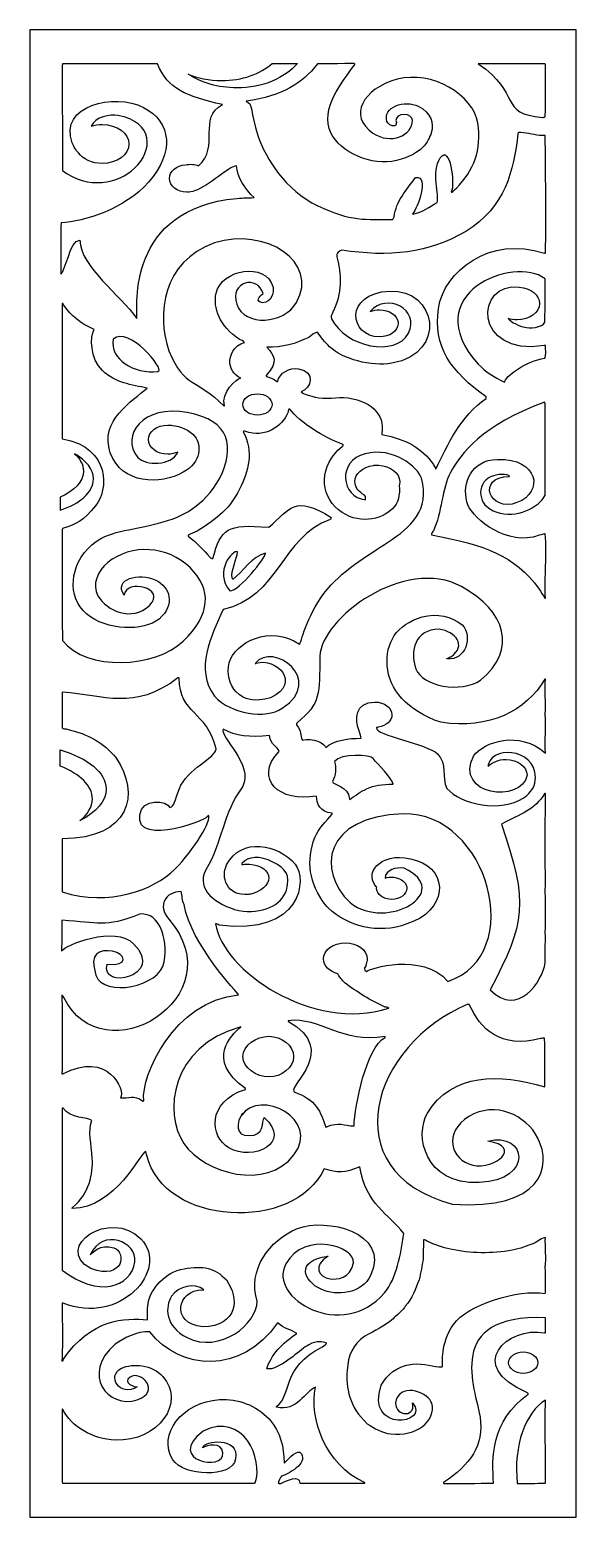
# Model space of a CAD drawing. Header units: centimetres. Extents: x -1.56 to 1.56, y -4.26 to 4.26.
import ezdxf

# ---------------------------------------------------------------- set-up
doc = ezdxf.new("R2010")
doc.units = ezdxf.units.CM
doc.header["$MEASUREMENT"] = 0
doc.layers.add('Layer 1', color=7, linetype='Continuous')

msp = doc.modelspace()

# ---------------------------------------------------------------- linework, layer by layer
at = {"layer": 'Layer 1', "color": 177}
for points, knots in [([(-1.56336, 4.26053), (-1.56336, 4.26053), (1.56336, 4.26053), (1.56336, 4.26053), (1.56336, 4.26053), (1.56336, 4.26053), (1.56336, -4.26054), (1.56336, -4.26054), (1.56336, -4.26054), (1.56336, -4.26054), (-1.56336, -4.26054), (-1.56336, -4.26054), (-1.56336, -4.26054), (-1.56336, -4.26054), (-1.56336, 4.26053), (-1.56336, 4.26053)], [0, 0, 0, 0, 0.2, 0.2, 0.2, 0.2, 0.4, 0.4, 0.4, 0.4, 0.6, 0.6, 0.6, 0.6, 1, 1, 1, 1]), ([(-0.66474, 3.32949), (-0.64911, 3.32949), (-0.63429, 3.33236), (-0.62109, 3.33747), (-0.62109, 3.33747), (-0.5299, 3.36765), (-0.42698, 3.4801), (-0.38033, 3.4801), (-0.38033, 3.4801), (-0.3771, 3.42215), (-0.33075, 3.34259), (-0.27919, 3.29885), (-0.27919, 3.29885), (-0.3219, 3.29766), (-0.33384, 3.29766), (-0.37862, 3.2947), (-0.37862, 3.2947), (-1.0123, 3.23489), (-0.94899, 2.66851), (-0.95029, 2.60589), (-0.95029, 2.60589), (-1.04494, 2.74059), (-1.27244, 2.90064), (-1.27745, 3.0556), (-1.27745, 3.0556), (-1.33394, 3.0556), (-1.35862, 2.87224), (-1.38664, 2.86037), (-1.38664, 2.86037), (-1.38625, 2.94336), (-1.38583, 3.11669), (-1.38431, 3.15386), (-1.38431, 3.15386), (-1.25227, 3.16293), (-1.01815, 3.23375), (-0.88323, 3.38765), (-0.88323, 3.38765), (-0.73661, 3.5549), (-0.74984, 3.73106), (-0.91331, 3.81563), (-0.91331, 3.81563), (-1.07678, 3.90019), (-1.40101, 3.82782), (-1.32053, 3.61332), (-1.32053, 3.61332), (-1.31173, 3.58989), (-1.29938, 3.57082), (-1.28466, 3.55569), (-1.28466, 3.55569), (-1.25944, 3.51937), (-1.20786, 3.49439), (-1.14855, 3.49439), (-1.14855, 3.49439), (-1.06452, 3.49439), (-0.99599, 3.54453), (-0.99599, 3.60601), (-0.99599, 3.60601), (-0.99599, 3.66749), (-1.06452, 3.71763), (-1.14855, 3.71763), (-1.14855, 3.71763), (-1.17092, 3.71763), (-1.19218, 3.71407), (-1.21136, 3.7077), (-1.21136, 3.7077), (-1.19281, 3.76216), (-1.10092, 3.7779), (-1.06017, 3.77003), (-1.06017, 3.77003), (-0.84994, 3.72944), (-0.85725, 3.56738), (-0.96354, 3.46756), (-0.96354, 3.46756), (-1.05733, 3.37949), (-1.22964, 3.34149), (-1.37664, 3.45519), (-1.37664, 3.45519), (-1.37766, 4.06479), (-1.37766, 4.06479), (-1.37664, 4.06568), (-1.37664, 4.06568), (-1.19549, 4.06568), (-1.01434, 4.06568), (-0.83285, 4.06539), (-0.83285, 4.06539), (-0.77208, 3.92056), (-0.67131, 3.8801), (-0.45972, 3.8315), (-0.45972, 3.8315), (-0.6038, 3.75789), (-0.47302, 3.58896), (-0.59781, 3.48095), (-0.59781, 3.48095), (-0.61689, 3.48975), (-0.64521, 3.49178), (-0.67267, 3.48737), (-0.67267, 3.48737), (-0.72402, 3.48416), (-0.76465, 3.44999), (-0.76465, 3.40856), (-0.76465, 3.40856), (-0.76465, 3.36501), (-0.71977, 3.32949), (-0.66474, 3.32949)], [0, 0, 0, 0, 0.037037, 0.037037, 0.037037, 0.037037, 0.0740741, 0.0740741, 0.0740741, 0.0740741, 0.1111111, 0.1111111, 0.1111111, 0.1111111, 0.1481481, 0.1481481, 0.1481481, 0.1481481, 0.1851852, 0.1851852, 0.1851852, 0.1851852, 0.2222222, 0.2222222, 0.2222222, 0.2222222, 0.2592593, 0.2592593, 0.2592593, 0.2592593, 0.2962963, 0.2962963, 0.2962963, 0.2962963, 0.3333333, 0.3333333, 0.3333333, 0.3333333, 0.3703704, 0.3703704, 0.3703704, 0.3703704, 0.4074074, 0.4074074, 0.4074074, 0.4074074, 0.4444444, 0.4444444, 0.4444444, 0.4444444, 0.4814815, 0.4814815, 0.4814815, 0.4814815, 0.5185185, 0.5185185, 0.5185185, 0.5185185, 0.5555556, 0.5555556, 0.5555556, 0.5555556, 0.5925926, 0.5925926, 0.5925926, 0.5925926, 0.6296296, 0.6296296, 0.6296296, 0.6296296, 0.6666667, 0.6666667, 0.6666667, 0.6666667, 0.7037037, 0.7037037, 0.7037037, 0.7037037, 0.7407407, 0.7407407, 0.7407407, 0.7407407, 0.7777778, 0.7777778, 0.7777778, 0.7777778, 0.8148148, 0.8148148, 0.8148148, 0.8148148, 0.8518519, 0.8518519, 0.8518519, 0.8518519, 0.8888889, 0.8888889, 0.8888889, 0.8888889, 0.9259259, 0.9259259, 0.9259259, 0.9259259, 1, 1, 1, 1]), ([(-0.65677, 4.00686), (-0.58421, 3.95766), (-0.48598, 3.92765), (-0.37844, 3.92765), (-0.37844, 3.92765), (-0.23214, 3.92765), (-0.10353, 3.9835), (-0.03225, 4.06687), (-0.03225, 4.06687), (-0.03225, 4.06687), (-0.17577, 4.06687), (-0.17577, 4.06687), (-0.17577, 4.06687), (-0.24473, 4.00725), (-0.34886, 3.96916), (-0.46503, 3.96916), (-0.46503, 3.96916), (-0.53496, 3.96916), (-0.60802, 3.98448), (-0.65668, 4.00696), (-0.65668, 4.00696), (-0.65671, 4.00697), (-0.65689, 4.00695), (-0.65677, 4.00686)], [0, 0, 0, 0, 0.1428571, 0.1428571, 0.1428571, 0.1428571, 0.2857143, 0.2857143, 0.2857143, 0.2857143, 0.4285714, 0.4285714, 0.4285714, 0.4285714, 0.5714286, 0.5714286, 0.5714286, 0.5714286, 0.7142857, 0.7142857, 0.7142857, 0.7142857, 1, 1, 1, 1]), ([(0.08497, 3.2519), (-0.10171, 3.34267), (-0.21272, 3.51947), (-0.25757, 3.65442), (-0.25757, 3.65442), (-0.30243, 3.78937), (-0.28597, 3.84409), (-0.32592, 3.84883), (-0.32592, 3.84883), (-0.32558, 3.84972), (-0.32523, 3.85031), (-0.32488, 3.85091), (-0.32488, 3.85091), (-0.11508, 3.88249), (-0.00662, 3.95143), (0.08321, 4.06449), (0.08321, 4.06449), (0.12419, 4.06479), (0.13108, 4.06598), (0.29294, 4.06687), (0.29294, 4.06687), (0.29466, 4.06657), (0.29588, 4.06443), (0.29795, 4.06384), (0.29795, 4.06384), (0.22444, 3.96102), (0.09332, 3.80805), (0.16011, 3.66922), (0.16011, 3.66922), (0.2133, 3.55865), (0.39027, 3.47551), (0.53593, 3.51207), (0.53593, 3.51207), (0.68159, 3.54863), (0.71723, 3.61832), (0.73393, 3.67087), (0.73393, 3.67087), (0.75063, 3.72342), (0.73497, 3.78522), (0.65946, 3.82274), (0.65946, 3.82274), (0.58394, 3.86027), (0.4519, 3.81811), (0.48063, 3.73492), (0.48063, 3.73492), (0.48958, 3.72098), (0.5006, 3.70704), (0.52608, 3.71), (0.52608, 3.71), (0.53329, 3.71428), (0.53411, 3.72164), (0.53417, 3.72963), (0.53417, 3.72963), (0.53247, 3.73319), (0.53153, 3.73701), (0.53153, 3.74098), (0.53153, 3.74098), (0.53153, 3.75999), (0.55272, 3.77549), (0.5787, 3.77549), (0.5787, 3.77549), (0.60468, 3.77549), (0.62587, 3.75999), (0.62587, 3.74098), (0.62587, 3.74098), (0.62587, 3.65424), (0.50201, 3.59968), (0.40036, 3.66861), (0.40036, 3.66861), (0.25704, 3.7658), (0.34071, 3.92246), (0.53925, 3.97658), (0.53925, 3.97658), (0.73779, 4.03071), (0.97638, 3.88603), (1.00007, 3.72706), (1.00007, 3.72706), (1.02376, 3.56808), (0.97749, 3.45836), (0.87805, 3.35284), (0.87805, 3.35284), (0.86426, 3.34009), (0.85841, 3.33593), (0.85221, 3.32941), (0.85221, 3.32941), (0.85049, 3.3297), (0.84912, 3.3297), (0.84774, 3.3297), (0.84774, 3.3297), (0.87283, 3.37954), (0.84046, 3.60748), (0.78575, 3.52727), (0.78575, 3.52727), (0.73104, 3.44706), (0.78393, 3.3083), (0.76716, 3.27126), (0.76716, 3.27126), (0.72512, 3.2464), (0.6838, 3.21647), (0.62974, 3.20363), (0.62974, 3.20363), (0.62595, 3.20511), (0.62802, 3.20867), (0.62802, 3.20867), (0.62802, 3.20867), (0.65505, 3.23636), (0.72507, 3.42323), (0.64455, 3.41484), (0.64455, 3.41484), (0.58979, 3.34068), (0.53228, 3.27868), (0.52195, 3.18909), (0.52195, 3.18909), (0.51885, 3.18435), (0.51954, 3.17842), (0.51265, 3.17366), (0.51265, 3.17366), (0.36275, 3.174), (0.27165, 3.16112), (0.08497, 3.2519)], [0, 0, 0, 0, 0.0322581, 0.0322581, 0.0322581, 0.0322581, 0.0645161, 0.0645161, 0.0645161, 0.0645161, 0.0967742, 0.0967742, 0.0967742, 0.0967742, 0.1290323, 0.1290323, 0.1290323, 0.1290323, 0.1612903, 0.1612903, 0.1612903, 0.1612903, 0.1935484, 0.1935484, 0.1935484, 0.1935484, 0.2258065, 0.2258065, 0.2258065, 0.2258065, 0.2580645, 0.2580645, 0.2580645, 0.2580645, 0.2903226, 0.2903226, 0.2903226, 0.2903226, 0.3225806, 0.3225806, 0.3225806, 0.3225806, 0.3548387, 0.3548387, 0.3548387, 0.3548387, 0.3870968, 0.3870968, 0.3870968, 0.3870968, 0.4193548, 0.4193548, 0.4193548, 0.4193548, 0.4516129, 0.4516129, 0.4516129, 0.4516129, 0.483871, 0.483871, 0.483871, 0.483871, 0.516129, 0.516129, 0.516129, 0.516129, 0.5483871, 0.5483871, 0.5483871, 0.5483871, 0.5806452, 0.5806452, 0.5806452, 0.5806452, 0.6129032, 0.6129032, 0.6129032, 0.6129032, 0.6451613, 0.6451613, 0.6451613, 0.6451613, 0.6774194, 0.6774194, 0.6774194, 0.6774194, 0.7096774, 0.7096774, 0.7096774, 0.7096774, 0.7419355, 0.7419355, 0.7419355, 0.7419355, 0.7741935, 0.7741935, 0.7741935, 0.7741935, 0.8064516, 0.8064516, 0.8064516, 0.8064516, 0.8387097, 0.8387097, 0.8387097, 0.8387097, 0.8709677, 0.8709677, 0.8709677, 0.8709677, 0.9032258, 0.9032258, 0.9032258, 0.9032258, 0.9354839, 0.9354839, 0.9354839, 0.9354839, 1, 1, 1, 1]), ([(1.37086, 3.75865), (1.11806, 3.77742), (1.25089, 3.89618), (1.00305, 4.06568), (1.00305, 4.06568), (1.13013, 4.06568), (1.25756, 4.06568), (1.38498, 4.06539), (1.38498, 4.06539), (1.38566, 4.0642), (1.38635, 4.06272), (1.38738, 4.06123), (1.38738, 4.06123), (1.3867, 3.96304), (1.38842, 3.86278), (1.38635, 3.76281), (1.38635, 3.76281), (1.38084, 3.75806), (1.37637, 3.75895), (1.37086, 3.75865)], [0, 0, 0, 0, 0.1666667, 0.1666667, 0.1666667, 0.1666667, 0.3333333, 0.3333333, 0.3333333, 0.3333333, 0.5, 0.5, 0.5, 0.5, 0.6666667, 0.6666667, 0.6666667, 0.6666667, 1, 1, 1, 1]), ([(0.43764, 2.50087), (0.49496, 2.50087), (0.54192, 2.53433), (0.54393, 2.57591), (0.54393, 2.57591), (0.54426, 2.57878), (0.54418, 2.58167), (0.54371, 2.58455), (0.54371, 2.58455), (0.53959, 2.6247), (0.49353, 2.65652), (0.43764, 2.65652), (0.43764, 2.65652), (0.41861, 2.65652), (0.40073, 2.65283), (0.38524, 2.64637), (0.38524, 2.64637), (0.38501, 2.64632), (0.38478, 2.64628), (0.38454, 2.64623), (0.38454, 2.64623), (0.47938, 2.75765), (0.67243, 2.65836), (0.6029, 2.52177), (0.6029, 2.52177), (0.53338, 2.38519), (0.24244, 2.44034), (0.1638, 2.6047), (0.1638, 2.6047), (0.16035, 2.61567), (0.16035, 2.61567), (0.16035, 2.62072), (0.16035, 2.62072), (0.21849, 2.73532), (0.22647, 2.8303), (0.19582, 2.95177), (0.19582, 2.95177), (0.18859, 2.97313), (0.19754, 2.99064), (0.22165, 2.99805), (0.22165, 2.99805), (0.48739, 2.95695), (0.72455, 2.97886), (0.93108, 3.10549), (0.93108, 3.10549), (1.15951, 3.24555), (1.20336, 3.45053), (1.23, 3.66581), (1.23, 3.66581), (1.23104, 3.66817), (1.23207, 3.67055), (1.2331, 3.67263), (1.2331, 3.67263), (1.26995, 3.67263), (1.31197, 3.66046), (1.35261, 3.65542), (1.35261, 3.65542), (1.36362, 3.65512), (1.37499, 3.65483), (1.38635, 3.65424), (1.38635, 3.65424), (1.38647, 3.4518), (1.39325, 3.19068), (1.38704, 2.98144), (1.38704, 2.98144), (1.38498, 2.98144), (1.38291, 2.98144), (1.38119, 2.98115), (1.38119, 2.98115), (1.06834, 3.08276), (0.80748, 2.87828), (0.77513, 2.66366), (0.77513, 2.66366), (0.74277, 2.44904), (0.84595, 2.29903), (1.04851, 2.15825), (1.04851, 2.15825), (1.04851, 2.15498), (1.04851, 2.15142), (1.04851, 2.14787), (1.04851, 2.14787), (0.89885, 2.04645), (0.82997, 1.88382), (0.7613, 1.7465), (0.7613, 1.7465), (0.75992, 1.74621), (0.75889, 1.74591), (0.75785, 1.74561), (0.75785, 1.74561), (0.75648, 1.75481), (0.74959, 1.76371), (0.7458, 1.77023), (0.7458, 1.77023), (0.67706, 1.86566), (0.60022, 1.91298), (0.45169, 1.94139), (0.45169, 1.94139), (0.45136, 1.94348), (0.45101, 1.94555), (0.45067, 1.94733), (0.45067, 1.94733), (0.4734, 2.05876), (0.38003, 2.14356), (0.23198, 2.15439), (0.23198, 2.15439), (0.17481, 2.1532), (0.0987, 2.14045), (0.05083, 2.1624), (0.05083, 2.1624), (0.04154, 2.16358), (-0.00978, 2.17634), (-0.00978, 2.18642), (-0.00978, 2.18642), (0.04597, 2.20691), (0.07624, 2.29978), (-0.0259, 2.31818), (-0.0259, 2.31818), (-0.07449, 2.32693), (-0.13719, 2.29441), (-0.14443, 2.24575), (-0.14443, 2.24575), (-0.14581, 2.24606), (-0.14718, 2.24606), (-0.14856, 2.24606), (-0.14856, 2.24606), (-0.16957, 2.26177), (-0.19058, 2.26801), (-0.21124, 2.27542), (-0.21124, 2.27542), (-0.21159, 2.2769), (-0.21159, 2.27839), (-0.21159, 2.27958), (-0.21159, 2.27958), (-0.13598, 2.36331), (-0.166, 2.39244), (-0.20642, 2.44273), (-0.20642, 2.44273), (-0.11828, 2.43969), (-0.03967, 2.46226), (0.03293, 2.4982), (0.03293, 2.4982), (0.04395, 2.50562), (0.06943, 2.52787), (0.08321, 2.52787), (0.08321, 2.52787), (0.10215, 2.49969), (0.12419, 2.4718), (0.15243, 2.44451), (0.15243, 2.44451), (0.22402, 2.37482), (0.39367, 2.32846), (0.50841, 2.3502), (0.50841, 2.3502), (0.83297, 2.41006), (0.76071, 2.77651), (0.49593, 2.76358), (0.49593, 2.76358), (0.23115, 2.75066), (0.26622, 2.50087), (0.43764, 2.50087)], [0, 0, 0, 0, 0.0243902, 0.0243902, 0.0243902, 0.0243902, 0.0487805, 0.0487805, 0.0487805, 0.0487805, 0.0731707, 0.0731707, 0.0731707, 0.0731707, 0.097561, 0.097561, 0.097561, 0.097561, 0.1219512, 0.1219512, 0.1219512, 0.1219512, 0.1463415, 0.1463415, 0.1463415, 0.1463415, 0.1707317, 0.1707317, 0.1707317, 0.1707317, 0.195122, 0.195122, 0.195122, 0.195122, 0.2195122, 0.2195122, 0.2195122, 0.2195122, 0.2439024, 0.2439024, 0.2439024, 0.2439024, 0.2682927, 0.2682927, 0.2682927, 0.2682927, 0.2926829, 0.2926829, 0.2926829, 0.2926829, 0.3170732, 0.3170732, 0.3170732, 0.3170732, 0.3414634, 0.3414634, 0.3414634, 0.3414634, 0.3658537, 0.3658537, 0.3658537, 0.3658537, 0.3902439, 0.3902439, 0.3902439, 0.3902439, 0.4146341, 0.4146341, 0.4146341, 0.4146341, 0.4390244, 0.4390244, 0.4390244, 0.4390244, 0.4634146, 0.4634146, 0.4634146, 0.4634146, 0.4878049, 0.4878049, 0.4878049, 0.4878049, 0.5121951, 0.5121951, 0.5121951, 0.5121951, 0.5365854, 0.5365854, 0.5365854, 0.5365854, 0.5609756, 0.5609756, 0.5609756, 0.5609756, 0.5853659, 0.5853659, 0.5853659, 0.5853659, 0.6097561, 0.6097561, 0.6097561, 0.6097561, 0.6341463, 0.6341463, 0.6341463, 0.6341463, 0.6585366, 0.6585366, 0.6585366, 0.6585366, 0.6829268, 0.6829268, 0.6829268, 0.6829268, 0.7073171, 0.7073171, 0.7073171, 0.7073171, 0.7317073, 0.7317073, 0.7317073, 0.7317073, 0.7560976, 0.7560976, 0.7560976, 0.7560976, 0.7804878, 0.7804878, 0.7804878, 0.7804878, 0.804878, 0.804878, 0.804878, 0.804878, 0.8292683, 0.8292683, 0.8292683, 0.8292683, 0.8536585, 0.8536585, 0.8536585, 0.8536585, 0.8780488, 0.8780488, 0.8780488, 0.8780488, 0.902439, 0.902439, 0.902439, 0.902439, 0.9268293, 0.9268293, 0.9268293, 0.9268293, 0.9512195, 0.9512195, 0.9512195, 0.9512195, 1, 1, 1, 1]), ([(-0.45196, 2.10455), (-0.61094, 2.26681), (-0.6729, 2.20076), (-0.7681, 2.42048), (-0.7681, 2.42048), (-0.8376, 2.63539), (-0.80736, 2.92944), (-0.50603, 3.04047), (-0.50603, 3.04047), (-0.21726, 3.13066), (0.0956, 2.93191), (-0.03701, 2.69847), (-0.03701, 2.69847), (-0.1077, 2.57405), (-0.33516, 2.557), (-0.37923, 2.68841), (-0.37923, 2.68841), (-0.42331, 2.81982), (-0.25625, 2.85743), (-0.22881, 2.74916), (-0.22881, 2.74916), (-0.24878, 2.73107), (-0.27874, 2.70526), (-0.22949, 2.69547), (-0.22949, 2.69547), (-0.18128, 2.69992), (-0.16544, 2.75272), (-0.17164, 2.78684), (-0.17164, 2.78684), (-0.21115, 2.9339), (-0.46803, 2.8883), (-0.49748, 2.7508), (-0.49748, 2.7508), (-0.51508, 2.66862), (-0.47828, 2.5635), (-0.36311, 2.48634), (-0.36311, 2.48634), (-0.3576, 2.48396), (-0.33728, 2.47862), (-0.33487, 2.46824), (-0.33487, 2.46824), (-0.3976, 2.4551), (-0.41999, 2.38821), (-0.41959, 2.35463), (-0.41959, 2.35463), (-0.41546, 2.31814), (-0.39755, 2.28492), (-0.35657, 2.26504), (-0.35657, 2.26504), (-0.38065, 2.26382), (-0.47002, 2.18153), (-0.44955, 2.10544), (-0.44955, 2.10544), (-0.45059, 2.10515), (-0.45127, 2.10485), (-0.45196, 2.10455)], [0, 0, 0, 0, 0.0666667, 0.0666667, 0.0666667, 0.0666667, 0.1333333, 0.1333333, 0.1333333, 0.1333333, 0.2, 0.2, 0.2, 0.2, 0.2666667, 0.2666667, 0.2666667, 0.2666667, 0.3333333, 0.3333333, 0.3333333, 0.3333333, 0.4, 0.4, 0.4, 0.4, 0.4666667, 0.4666667, 0.4666667, 0.4666667, 0.5333333, 0.5333333, 0.5333333, 0.5333333, 0.6, 0.6, 0.6, 0.6, 0.6666667, 0.6666667, 0.6666667, 0.6666667, 0.7333333, 0.7333333, 0.7333333, 0.7333333, 0.8, 0.8, 0.8, 0.8, 0.8666667, 0.8666667, 0.8666667, 0.8666667, 1, 1, 1, 1]), ([(1.2252, 2.59877), (1.29591, 2.59877), (1.35359, 2.64097), (1.35359, 2.6927), (1.35359, 2.6927), (1.35359, 2.74139), (1.3025, 2.78163), (1.23754, 2.7862), (1.23754, 2.7862), (0.98606, 2.82014), (0.9684, 2.38794), (1.38015, 2.45104), (1.38015, 2.45104), (1.38222, 2.45133), (1.38463, 2.45163), (1.38704, 2.45163), (1.38704, 2.45163), (1.38704, 2.45045), (1.39289, 2.39171), (1.3836, 2.37836), (1.3836, 2.37836), (1.27716, 2.36688), (1.15387, 2.26992), (1.15286, 2.2419), (1.15286, 2.2419), (1.09156, 2.27068), (1.04575, 2.30242), (1.00202, 2.34425), (1.00202, 2.34425), (0.64595, 2.74819), (1.20797, 2.97032), (1.38498, 2.8343), (1.38498, 2.8343), (1.38498, 2.62843), (1.38498, 2.62843), (1.38394, 2.58512), (1.38394, 2.58512), (1.37322, 2.55342), (1.29029, 2.54721), (1.26857, 2.55694), (1.26857, 2.55694), (1.24434, 2.55943), (1.18766, 2.586), (1.17397, 2.6066), (1.17397, 2.6066), (1.18968, 2.60157), (1.207, 2.59877), (1.2252, 2.59877)], [0, 0, 0, 0, 0.0769231, 0.0769231, 0.0769231, 0.0769231, 0.1538462, 0.1538462, 0.1538462, 0.1538462, 0.2307692, 0.2307692, 0.2307692, 0.2307692, 0.3076923, 0.3076923, 0.3076923, 0.3076923, 0.3846154, 0.3846154, 0.3846154, 0.3846154, 0.4615385, 0.4615385, 0.4615385, 0.4615385, 0.5384615, 0.5384615, 0.5384615, 0.5384615, 0.6153846, 0.6153846, 0.6153846, 0.6153846, 0.6923077, 0.6923077, 0.6923077, 0.6923077, 0.7692308, 0.7692308, 0.7692308, 0.7692308, 0.8461538, 0.8461538, 0.8461538, 0.8461538, 1, 1, 1, 1]), ([(-0.77338, 1.82933), (-0.75232, 1.82933), (-0.73259, 1.83375), (-0.71577, 1.84141), (-0.71577, 1.84141), (-0.75298, 1.76013), (-0.90096, 1.76371), (-0.94526, 1.81022), (-0.94526, 1.81022), (-1.05017, 1.93531), (-0.91149, 2.1154), (-0.66217, 2.06827), (-0.66217, 2.06827), (-0.41284, 2.02114), (-0.39199, 1.87242), (-0.47572, 1.69103), (-0.47572, 1.69103), (-0.57353, 1.52756), (-0.68165, 1.47244), (-0.82734, 1.43354), (-0.82734, 1.43354), (-0.9912, 1.38979), (-1.11674, 1.391), (-1.2087, 1.30954), (-1.2087, 1.30954), (-1.33794, 1.19507), (-1.35079, 1.01071), (-1.2383, 0.91381), (-1.2383, 0.91381), (-1.12581, 0.81693), (-0.90867, 0.81391), (-0.82373, 0.88488), (-0.82373, 0.88488), (-0.72662, 0.96603), (-0.76298, 1.06979), (-0.84207, 1.10724), (-0.84207, 1.10724), (-0.93752, 1.15243), (-1.08649, 1.11592), (-1.02414, 1.02116), (-1.02414, 1.02116), (-1.01426, 1.11817), (-0.77479, 1.06189), (-0.87889, 0.96274), (-0.87889, 0.96274), (-0.9795, 0.8669), (-1.12383, 0.93188), (-1.17367, 1.01803), (-1.17367, 1.01803), (-1.21003, 1.0809), (-1.17337, 1.16171), (-1.11745, 1.2083), (-1.11745, 1.2083), (-0.98489, 1.31874), (-0.77136, 1.30452), (-0.64643, 1.17942), (-0.64643, 1.17942), (-0.52151, 1.05432), (-0.52522, 0.91202), (-0.68582, 0.7581), (-0.68582, 0.7581), (-0.84643, 0.60419), (-1.23654, 0.58527), (-1.37698, 0.76164), (-1.37698, 0.76164), (-1.37732, 0.97403), (-1.37766, 1.18643), (-1.37801, 1.39854), (-1.37801, 1.39854), (-1.37732, 1.40002), (-1.37629, 1.4015), (-1.37526, 1.40269), (-1.37526, 1.40269), (-1.29245, 1.43096), (-1.26011, 1.44571), (-1.18688, 1.53351), (-1.18688, 1.53351), (-1.11365, 1.62131), (-1.09766, 1.86689), (-1.37664, 1.91737), (-1.37664, 1.91737), (-1.37732, 1.91886), (-1.37766, 1.92034), (-1.37801, 1.92152), (-1.37801, 1.92152), (-1.37835, 2.17872), (-1.3787, 2.43591), (-1.3787, 2.6931), (-1.3787, 2.6931), (-1.37732, 2.6931), (-1.3756, 2.6931), (-1.37388, 2.6931), (-1.37388, 2.6931), (-1.37216, 2.69073), (-1.37216, 2.69073), (-1.37008, 2.6839), (-1.37008, 2.6839), (-1.32199, 2.61792), (-1.28027, 2.58236), (-1.1948, 2.54389), (-1.1948, 2.54389), (-1.21939, 2.5008), (-1.21911, 2.3777), (-1.14686, 2.30771), (-1.14686, 2.30771), (-1.07461, 2.23772), (-0.97966, 2.22573), (-0.89174, 2.20749), (-0.89174, 2.20749), (-0.97518, 2.13446), (-1.16722, 2.02068), (-1.1025, 1.83751), (-1.1025, 1.83751), (-1.03777, 1.65435), (-0.81603, 1.65298), (-0.68495, 1.72556), (-0.68495, 1.72556), (-0.57947, 1.78396), (-0.58105, 1.88432), (-0.61818, 1.92988), (-0.61818, 1.92988), (-0.64941, 1.9682), (-0.70076, 1.99041), (-0.74874, 1.99399), (-0.74874, 1.99399), (-0.75667, 1.99534), (-0.76492, 1.99606), (-0.77338, 1.99606), (-0.77338, 1.99606), (-0.8347, 1.99606), (-0.88471, 1.95861), (-0.88471, 1.91269), (-0.88471, 1.91269), (-0.88471, 1.86677), (-0.8347, 1.82933), (-0.77338, 1.82933)], [0, 0, 0, 0, 0.0285714, 0.0285714, 0.0285714, 0.0285714, 0.0571429, 0.0571429, 0.0571429, 0.0571429, 0.0857143, 0.0857143, 0.0857143, 0.0857143, 0.1142857, 0.1142857, 0.1142857, 0.1142857, 0.1428571, 0.1428571, 0.1428571, 0.1428571, 0.1714286, 0.1714286, 0.1714286, 0.1714286, 0.2, 0.2, 0.2, 0.2, 0.2285714, 0.2285714, 0.2285714, 0.2285714, 0.2571429, 0.2571429, 0.2571429, 0.2571429, 0.2857143, 0.2857143, 0.2857143, 0.2857143, 0.3142857, 0.3142857, 0.3142857, 0.3142857, 0.3428571, 0.3428571, 0.3428571, 0.3428571, 0.3714286, 0.3714286, 0.3714286, 0.3714286, 0.4, 0.4, 0.4, 0.4, 0.4285714, 0.4285714, 0.4285714, 0.4285714, 0.4571429, 0.4571429, 0.4571429, 0.4571429, 0.4857143, 0.4857143, 0.4857143, 0.4857143, 0.5142857, 0.5142857, 0.5142857, 0.5142857, 0.5428571, 0.5428571, 0.5428571, 0.5428571, 0.5714286, 0.5714286, 0.5714286, 0.5714286, 0.6, 0.6, 0.6, 0.6, 0.6285714, 0.6285714, 0.6285714, 0.6285714, 0.6571429, 0.6571429, 0.6571429, 0.6571429, 0.6857143, 0.6857143, 0.6857143, 0.6857143, 0.7142857, 0.7142857, 0.7142857, 0.7142857, 0.7428571, 0.7428571, 0.7428571, 0.7428571, 0.7714286, 0.7714286, 0.7714286, 0.7714286, 0.8, 0.8, 0.8, 0.8, 0.8285714, 0.8285714, 0.8285714, 0.8285714, 0.8571429, 0.8571429, 0.8571429, 0.8571429, 0.8857143, 0.8857143, 0.8857143, 0.8857143, 0.9142857, 0.9142857, 0.9142857, 0.9142857, 0.9428571, 0.9428571, 0.9428571, 0.9428571, 1, 1, 1, 1]), ([(-1.08529, 2.48723), (-0.99716, 2.56969), (-0.78875, 2.31114), (-0.82803, 2.30479), (-0.82803, 2.30479), (-0.82837, 2.3039), (-0.82872, 2.30301), (-0.82872, 2.30212), (-0.82872, 2.30212), (-0.96945, 2.28831), (-1.1069, 2.37361), (-1.08529, 2.48723)], [0, 0, 0, 0, 0.25, 0.25, 0.25, 0.25, 0.5, 0.5, 0.5, 0.5, 1, 1, 1, 1]), ([(-0.2609, 2.05266), (-0.21484, 2.05266), (-0.17728, 2.08014), (-0.17728, 2.11384), (-0.17728, 2.11384), (-0.17728, 2.14754), (-0.21484, 2.17502), (-0.2609, 2.17502), (-0.2609, 2.17502), (-0.30696, 2.17502), (-0.34452, 2.14754), (-0.34452, 2.11384), (-0.34452, 2.11384), (-0.34452, 2.08014), (-0.30696, 2.05266), (-0.2609, 2.05266)], [0, 0, 0, 0, 0.2, 0.2, 0.2, 0.2, 0.4, 0.4, 0.4, 0.4, 0.6, 0.6, 0.6, 0.6, 1, 1, 1, 1]), ([(0.54969, 1.64893), (0.55224, 1.6563), (0.55361, 1.66401), (0.55361, 1.67195), (0.55361, 1.67195), (0.55361, 1.72179), (0.50008, 1.76277), (0.43294, 1.7657), (0.43294, 1.7657), (0.42468, 1.76636), (0.41596, 1.76643), (0.40674, 1.76578), (0.40674, 1.76578), (0.40489, 1.76527), (0.40307, 1.76475), (0.40127, 1.76422), (0.40127, 1.76422), (0.34196, 1.75597), (0.29687, 1.71769), (0.29687, 1.67195), (0.29687, 1.67195), (0.29687, 1.64438), (0.31326, 1.61953), (0.33927, 1.60232), (0.33927, 1.60232), (0.36504, 1.58949), (0.35592, 1.58419), (0.35687, 1.56862), (0.35687, 1.56862), (0.21647, 1.58113), (0.19486, 1.79183), (0.35587, 1.83194), (0.35587, 1.83194), (0.51686, 1.87206), (0.65864, 1.75607), (0.67755, 1.69104), (0.67755, 1.69104), (0.73013, 1.51028), (0.61287, 1.40903), (0.48924, 1.32704), (0.48924, 1.32704), (0.3656, 1.24505), (0.21984, 1.16282), (0.11953, 1.03066), (0.11953, 1.03066), (0.01922, 0.89849), (-0.01278, 0.74309), (-0.02045, 0.74057), (-0.02045, 0.74057), (-0.18454, 0.85393), (-0.3922, 0.75265), (-0.4216, 0.63319), (-0.4216, 0.63319), (-0.451, 0.51372), (-0.36501, 0.37608), (-0.18643, 0.43403), (-0.18643, 0.43403), (-0.0024, 0.51931), (-0.15543, 0.66871), (-0.26806, 0.63141), (-0.26806, 0.63141), (-0.26978, 0.63111), (-0.2715, 0.63081), (-0.27288, 0.63022), (-0.27288, 0.63022), (-0.17579, 0.75919), (0.13085, 0.53888), (-0.11826, 0.37362), (-0.11826, 0.37362), (-0.21428, 0.30993), (-0.41096, 0.33815), (-0.50569, 0.44334), (-0.50569, 0.44334), (-0.62221, 0.59772), (-0.52594, 0.78647), (-0.45713, 0.93903), (-0.45713, 0.93903), (-0.14078, 1.00961), (-0.12197, 1.35581), (0.15519, 1.45579), (0.15519, 1.45579), (0.15588, 1.45579), (0.15656, 1.45579), (0.1576, 1.45579), (0.1576, 1.45579), (0.15897, 1.46142), (0.16172, 1.46172), (0.16172, 1.46736), (0.16172, 1.46736), (-0.05064, 1.59713), (-0.07129, 1.51762), (-0.19506, 1.41099), (-0.19506, 1.41099), (-0.4394, 1.42855), (-0.46465, 1.40653), (-0.51671, 1.23182), (-0.51671, 1.23182), (-0.5236, 1.23034), (-0.52911, 1.23509), (-0.53186, 1.23657), (-0.53186, 1.23657), (-0.56969, 1.283), (-0.6059, 1.32024), (-0.65722, 1.35997), (-0.65722, 1.35997), (-0.65756, 1.36175), (-0.65791, 1.36353), (-0.65791, 1.36531), (-0.65791, 1.36531), (-0.64137, 1.37362), (-0.62415, 1.38073), (-0.6059, 1.38904), (-0.6059, 1.38904), (-0.4886, 1.45905), (-0.41611, 1.5218), (-0.36311, 1.62873), (-0.36311, 1.62873), (-0.31012, 1.73566), (-0.28313, 1.84086), (-0.34142, 1.95801), (-0.34142, 1.95801), (-0.34142, 1.95919), (-0.34142, 1.96038), (-0.34107, 1.96127), (-0.34107, 1.96127), (-0.33832, 1.96127), (-0.33556, 1.96098), (-0.33281, 1.96068), (-0.33281, 1.96068), (-0.21338, 1.91832), (-0.12064, 1.98924), (-0.08657, 2.06599), (-0.08657, 2.06599), (-0.08417, 2.07875), (-0.08417, 2.07875), (-0.08037, 2.08794), (-0.08037, 2.08794), (-0.079, 2.08794), (-0.07762, 2.08794), (-0.07624, 2.08794), (-0.07624, 2.08794), (-0.01494, 2.00895), (0.11687, 1.92503), (0.22888, 1.88533), (0.22888, 1.88533), (0.23026, 1.88296), (0.23026, 1.88296), (0.22991, 1.87792), (0.22991, 1.87792), (0.22475, 1.87792), (0.22544, 1.87465), (0.22372, 1.87257), (0.22372, 1.87257), (0.08983, 1.76394), (0.09527, 1.59925), (0.20305, 1.51067), (0.20305, 1.51067), (0.31084, 1.42209), (0.44712, 1.45227), (0.51404, 1.51749), (0.51404, 1.51749), (0.54325, 1.54598), (0.55688, 1.59908), (0.54969, 1.64893)], [0, 0, 0, 0, 0.0238095, 0.0238095, 0.0238095, 0.0238095, 0.047619, 0.047619, 0.047619, 0.047619, 0.0714286, 0.0714286, 0.0714286, 0.0714286, 0.0952381, 0.0952381, 0.0952381, 0.0952381, 0.1190476, 0.1190476, 0.1190476, 0.1190476, 0.1428571, 0.1428571, 0.1428571, 0.1428571, 0.1666667, 0.1666667, 0.1666667, 0.1666667, 0.1904762, 0.1904762, 0.1904762, 0.1904762, 0.2142857, 0.2142857, 0.2142857, 0.2142857, 0.2380952, 0.2380952, 0.2380952, 0.2380952, 0.2619048, 0.2619048, 0.2619048, 0.2619048, 0.2857143, 0.2857143, 0.2857143, 0.2857143, 0.3095238, 0.3095238, 0.3095238, 0.3095238, 0.3333333, 0.3333333, 0.3333333, 0.3333333, 0.3571429, 0.3571429, 0.3571429, 0.3571429, 0.3809524, 0.3809524, 0.3809524, 0.3809524, 0.4047619, 0.4047619, 0.4047619, 0.4047619, 0.4285714, 0.4285714, 0.4285714, 0.4285714, 0.452381, 0.452381, 0.452381, 0.452381, 0.4761905, 0.4761905, 0.4761905, 0.4761905, 0.5, 0.5, 0.5, 0.5, 0.5238095, 0.5238095, 0.5238095, 0.5238095, 0.547619, 0.547619, 0.547619, 0.547619, 0.5714286, 0.5714286, 0.5714286, 0.5714286, 0.5952381, 0.5952381, 0.5952381, 0.5952381, 0.6190476, 0.6190476, 0.6190476, 0.6190476, 0.6428571, 0.6428571, 0.6428571, 0.6428571, 0.6666667, 0.6666667, 0.6666667, 0.6666667, 0.6904762, 0.6904762, 0.6904762, 0.6904762, 0.7142857, 0.7142857, 0.7142857, 0.7142857, 0.7380952, 0.7380952, 0.7380952, 0.7380952, 0.7619048, 0.7619048, 0.7619048, 0.7619048, 0.7857143, 0.7857143, 0.7857143, 0.7857143, 0.8095238, 0.8095238, 0.8095238, 0.8095238, 0.8333333, 0.8333333, 0.8333333, 0.8333333, 0.8571429, 0.8571429, 0.8571429, 0.8571429, 0.8809524, 0.8809524, 0.8809524, 0.8809524, 0.9047619, 0.9047619, 0.9047619, 0.9047619, 0.9285714, 0.9285714, 0.9285714, 0.9285714, 0.952381, 0.952381, 0.952381, 0.952381, 1, 1, 1, 1]), ([(1.38463, 1.00489), (1.37119, 1.02031), (1.3619, 1.04108), (1.35226, 1.05591), (1.35226, 1.05591), (1.20417, 1.25453), (1.047, 1.30537), (0.73443, 1.36769), (0.73443, 1.36769), (0.73443, 1.3748), (0.7427, 1.38608), (0.74683, 1.39053), (0.74683, 1.39053), (0.79427, 1.49441), (0.79483, 1.63339), (0.84361, 1.72346), (0.84361, 1.72346), (0.90244, 1.8321), (1.02521, 1.99441), (1.38124, 2.12739), (1.38124, 2.12739), (1.38193, 2.12413), (1.38532, 2.12087), (1.38635, 2.11731), (1.38635, 2.11731), (1.38635, 1.94467), (1.38635, 1.76964), (1.38498, 1.59432), (1.38498, 1.59432), (1.38084, 1.58335), (1.36741, 1.56792), (1.35915, 1.55813), (1.35915, 1.55813), (1.28756, 1.48808), (1.14571, 1.45001), (1.05111, 1.52999), (1.05111, 1.52999), (0.99524, 1.57722), (0.99421, 1.71357), (1.14701, 1.71357), (1.14701, 1.71357), (1.14838, 1.71357), (1.18386, 1.70912), (1.18144, 1.70112), (1.18144, 1.70112), (0.98752, 1.70112), (1.06808, 1.49251), (1.22449, 1.5519), (1.22449, 1.5519), (1.38091, 1.6113), (1.34792, 1.80749), (1.11222, 1.7995), (1.11222, 1.7995), (0.96009, 1.79434), (0.911, 1.66577), (0.93708, 1.55578), (0.93708, 1.55578), (0.95626, 1.47488), (1.13485, 1.31881), (1.31679, 1.35345), (1.31679, 1.35345), (1.32609, 1.35582), (1.37843, 1.37451), (1.386, 1.37302), (1.386, 1.37302), (1.39565, 1.25348), (1.38222, 1.1277), (1.38704, 1.00489), (1.38704, 1.00489), (1.386, 1.00489), (1.38532, 1.00489), (1.38463, 1.00489)], [0, 0, 0, 0, 0.0526316, 0.0526316, 0.0526316, 0.0526316, 0.1052632, 0.1052632, 0.1052632, 0.1052632, 0.1578947, 0.1578947, 0.1578947, 0.1578947, 0.2105263, 0.2105263, 0.2105263, 0.2105263, 0.2631579, 0.2631579, 0.2631579, 0.2631579, 0.3157895, 0.3157895, 0.3157895, 0.3157895, 0.3684211, 0.3684211, 0.3684211, 0.3684211, 0.4210526, 0.4210526, 0.4210526, 0.4210526, 0.4736842, 0.4736842, 0.4736842, 0.4736842, 0.5263158, 0.5263158, 0.5263158, 0.5263158, 0.5789474, 0.5789474, 0.5789474, 0.5789474, 0.6315789, 0.6315789, 0.6315789, 0.6315789, 0.6842105, 0.6842105, 0.6842105, 0.6842105, 0.7368421, 0.7368421, 0.7368421, 0.7368421, 0.7894737, 0.7894737, 0.7894737, 0.7894737, 0.8421053, 0.8421053, 0.8421053, 0.8421053, 0.8947368, 0.8947368, 0.8947368, 0.8947368, 1, 1, 1, 1]), ([(-1.30763, 1.83188), (-1.24039, 1.79427), (-1.19937, 1.74336), (-1.19937, 1.68762), (-1.19937, 1.68762), (-1.19937, 1.61179), (-1.27571, 1.54513), (-1.38965, 1.50819), (-1.38965, 1.50819), (-1.38965, 1.50819), (-1.38965, 1.58258), (-1.38965, 1.58258), (-1.38965, 1.58258), (-1.30816, 1.61832), (-1.2561, 1.67229), (-1.2561, 1.7325), (-1.2561, 1.7325), (-1.2561, 1.76874), (-1.27704, 1.80661), (-1.30777, 1.83183), (-1.30777, 1.83183), (-1.30779, 1.83184), (-1.30775, 1.83194), (-1.30763, 1.83188)], [0, 0, 0, 0, 0.1428571, 0.1428571, 0.1428571, 0.1428571, 0.2857143, 0.2857143, 0.2857143, 0.2857143, 0.4285714, 0.4285714, 0.4285714, 0.4285714, 0.5714286, 0.5714286, 0.5714286, 0.5714286, 0.7142857, 0.7142857, 0.7142857, 0.7142857, 1, 1, 1, 1]), ([(-0.4189, 1.04553), (-0.51302, 1.15797), (-0.3988, 1.28492), (-0.37571, 1.27016), (-0.37571, 1.27016), (-0.37571, 1.22687), (-0.41593, 1.16624), (-0.40409, 1.11435), (-0.40409, 1.11435), (-0.40306, 1.11405), (-0.40169, 1.11375), (-0.40031, 1.11316), (-0.40031, 1.11316), (-0.34865, 1.15141), (-0.28906, 1.24688), (-0.21434, 1.26297), (-0.21434, 1.26297), (-0.21434, 1.23527), (-0.36107, 1.04858), (-0.4189, 1.04553)], [0, 0, 0, 0, 0.1666667, 0.1666667, 0.1666667, 0.1666667, 0.3333333, 0.3333333, 0.3333333, 0.3333333, 0.5, 0.5, 0.5, 0.5, 0.6666667, 0.6666667, 0.6666667, 0.6666667, 1, 1, 1, 1]), ([(1.28214, -0.00967), (1.28214, 0.03986), (1.22937, 0.08025), (1.16168, 0.08025), (1.16168, 0.08025), (1.11937, 0.08025), (1.08194, 0.06447), (1.05982, 0.04054), (1.05982, 0.04054), (1.0598, 0.04344), (1.05997, 0.04668), (1.06022, 0.05058), (1.06022, 0.05058), (1.09533, 0.17414), (1.36411, 0.13157), (1.32569, -0.05576), (1.32569, -0.05576), (1.3184, -0.09128), (1.28842, -0.12278), (1.26021, -0.14135), (1.26021, -0.14135), (1.13634, -0.22292), (0.90228, -0.17966), (0.82294, -0.08499), (0.82294, -0.08499), (0.7909, -0.02063), (0.82724, 0.05518), (0.76921, 0.11258), (0.76921, 0.11258), (0.71119, 0.16997), (0.40864, 0.2187), (0.42109, 0.26297), (0.42109, 0.26297), (0.42449, 0.26393), (0.42777, 0.26493), (0.43093, 0.26598), (0.43093, 0.26598), (0.4756, 0.27301), (0.50925, 0.30216), (0.50925, 0.33688), (0.50925, 0.33688), (0.50925, 0.37683), (0.46472, 0.40941), (0.41013, 0.40941), (0.41013, 0.40941), (0.2947, 0.40941), (0.29808, 0.30588), (0.31876, 0.24933), (0.31876, 0.24933), (0.32772, 0.21877), (0.33013, 0.21492), (0.33323, 0.20186), (0.33323, 0.20186), (0.26125, 0.20186), (0.18023, 0.1917), (0.13039, 0.14877), (0.13039, 0.14877), (0.13337, 0.16805), (0.04983, 0.21138), (-0.00254, 0.19), (-0.00254, 0.19), (-0.02002, 0.22094), (-0.00356, 0.23932), (-0.03733, 0.27899), (-0.03733, 0.27899), (-0.03733, 0.2867), (-0.03698, 0.2867), (-0.03388, 0.29086), (-0.03388, 0.29086), (0.10384, 0.40266), (0.09301, 0.45667), (0.0972, 0.6718), (0.0972, 0.6718), (0.10137, 0.88692), (0.58217, 1.24786), (0.90766, 1.07044), (0.90766, 1.07044), (1.16271, 0.93142), (1.22562, 0.70876), (1.01649, 0.5344), (1.01649, 0.5344), (0.90298, 0.45981), (0.68209, 0.4981), (0.64593, 0.59937), (0.64593, 0.59937), (0.60978, 0.70064), (0.64135, 0.82668), (0.77824, 0.82668), (0.77824, 0.82668), (0.87556, 0.81279), (0.93615, 0.73258), (0.84893, 0.67045), (0.84893, 0.67045), (0.83791, 0.66897), (0.83327, 0.66048), (0.82226, 0.6587), (0.82226, 0.6587), (0.82226, 0.65811), (0.8226, 0.65752), (0.82294, 0.65662), (0.82294, 0.65662), (0.93146, 0.64431), (0.97359, 0.78527), (0.91076, 0.85093), (0.91076, 0.85093), (0.84626, 0.90272), (0.77177, 0.91888), (0.68209, 0.8978), (0.68209, 0.8978), (0.53294, 0.85064), (0.47262, 0.74998), (0.48166, 0.61717), (0.48166, 0.61717), (0.49069, 0.48436), (0.59522, 0.35883), (0.78781, 0.29353), (0.78781, 0.29353), (1.06682, 0.25073), (1.27751, 0.35845), (1.3836, 0.54123), (1.3836, 0.54123), (1.38498, 0.54123), (1.38635, 0.54123), (1.38807, 0.54123), (1.38807, 0.54123), (1.38291, 0.47567), (1.38911, 0.40863), (1.38635, 0.33951), (1.38635, 0.33951), (1.39289, 0.26683), (1.3805, 0.19089), (1.38704, 0.11584), (1.38704, 0.11584), (1.23896, 0.25224), (1.03203, 0.1795), (0.97738, 0.10249), (0.97738, 0.10249), (0.85988, -0.12777), (1.25221, -0.17403), (1.28214, -0.00967)], [0, 0, 0, 0, 0.0277778, 0.0277778, 0.0277778, 0.0277778, 0.0555556, 0.0555556, 0.0555556, 0.0555556, 0.0833333, 0.0833333, 0.0833333, 0.0833333, 0.1111111, 0.1111111, 0.1111111, 0.1111111, 0.1388889, 0.1388889, 0.1388889, 0.1388889, 0.1666667, 0.1666667, 0.1666667, 0.1666667, 0.1944444, 0.1944444, 0.1944444, 0.1944444, 0.2222222, 0.2222222, 0.2222222, 0.2222222, 0.25, 0.25, 0.25, 0.25, 0.2777778, 0.2777778, 0.2777778, 0.2777778, 0.3055556, 0.3055556, 0.3055556, 0.3055556, 0.3333333, 0.3333333, 0.3333333, 0.3333333, 0.3611111, 0.3611111, 0.3611111, 0.3611111, 0.3888889, 0.3888889, 0.3888889, 0.3888889, 0.4166667, 0.4166667, 0.4166667, 0.4166667, 0.4444444, 0.4444444, 0.4444444, 0.4444444, 0.4722222, 0.4722222, 0.4722222, 0.4722222, 0.5, 0.5, 0.5, 0.5, 0.5277778, 0.5277778, 0.5277778, 0.5277778, 0.5555556, 0.5555556, 0.5555556, 0.5555556, 0.5833333, 0.5833333, 0.5833333, 0.5833333, 0.6111111, 0.6111111, 0.6111111, 0.6111111, 0.6388889, 0.6388889, 0.6388889, 0.6388889, 0.6666667, 0.6666667, 0.6666667, 0.6666667, 0.6944444, 0.6944444, 0.6944444, 0.6944444, 0.7222222, 0.7222222, 0.7222222, 0.7222222, 0.75, 0.75, 0.75, 0.75, 0.7777778, 0.7777778, 0.7777778, 0.7777778, 0.8055556, 0.8055556, 0.8055556, 0.8055556, 0.8333333, 0.8333333, 0.8333333, 0.8333333, 0.8611111, 0.8611111, 0.8611111, 0.8611111, 0.8888889, 0.8888889, 0.8888889, 0.8888889, 0.9166667, 0.9166667, 0.9166667, 0.9166667, 0.9444444, 0.9444444, 0.9444444, 0.9444444, 1, 1, 1, 1]), ([(-1.37766, -0.67829), (-1.37766, -0.57654), (-1.37766, -0.47479), (-1.37766, -0.37333), (-1.37766, -0.37333), (-0.9897, -0.37333), (-0.92829, -0.1177), (-1.07151, 0.09121), (-1.07151, 0.09121), (-1.14312, 0.17576), (-1.22093, 0.22407), (-1.35425, 0.25497), (-1.35425, 0.25497), (-1.36734, 0.25556), (-1.37319, 0.25526), (-1.37801, 0.26238), (-1.37801, 0.26238), (-1.37801, 0.33031), (-1.37801, 0.39824), (-1.37766, 0.46618), (-1.37766, 0.46618), (-1.13296, 0.4503), (-0.97009, 0.35538), (-0.71576, 0.54716), (-0.71576, 0.54716), (-0.7137, 0.54716), (-0.71129, 0.54716), (-0.70887, 0.54716), (-0.70887, 0.54716), (-0.7083, 0.33884), (-0.55118, 0.36234), (-0.49742, 0.14164), (-0.49742, 0.14164), (-0.49742, 0.08889), (-0.66649, 0.02498), (-0.70721, -0.08685), (-0.70721, -0.08685), (-0.73306, -0.15783), (-0.73531, -0.18785), (-0.76233, -0.19523), (-0.76233, -0.19523), (-0.77589, -0.15145), (-0.92204, -0.14023), (-0.93439, -0.23752), (-0.93439, -0.23752), (-0.9588, -0.4297), (-0.51247, -0.25671), (-0.54288, -0.23836), (-0.54288, -0.23836), (-0.51836, -0.26408), (-0.61743, -0.43184), (-0.73505, -0.54922), (-0.73505, -0.54922), (-0.85267, -0.66661), (-1.10893, -0.76377), (-1.37766, -0.67829)], [0, 0, 0, 0, 0.0666667, 0.0666667, 0.0666667, 0.0666667, 0.1333333, 0.1333333, 0.1333333, 0.1333333, 0.2, 0.2, 0.2, 0.2, 0.2666667, 0.2666667, 0.2666667, 0.2666667, 0.3333333, 0.3333333, 0.3333333, 0.3333333, 0.4, 0.4, 0.4, 0.4, 0.4666667, 0.4666667, 0.4666667, 0.4666667, 0.5333333, 0.5333333, 0.5333333, 0.5333333, 0.6, 0.6, 0.6, 0.6, 0.6666667, 0.6666667, 0.6666667, 0.6666667, 0.7333333, 0.7333333, 0.7333333, 0.7333333, 0.8, 0.8, 0.8, 0.8, 0.8666667, 0.8666667, 0.8666667, 0.8666667, 1, 1, 1, 1]), ([(0.36114, -1.09182), (0.36554, -1.08248), (0.36794, -1.07247), (0.36794, -1.06206), (0.36794, -1.06206), (0.36794, -1.01157), (0.31166, -0.9704), (0.24266, -0.9704), (0.24266, -0.9704), (0.17366, -0.9704), (0.11738, -1.01157), (0.11738, -1.06206), (0.11738, -1.06206), (0.11738, -1.10142), (0.15159, -1.13511), (0.19936, -1.14806), (0.19936, -1.14806), (0.20793, -1.16507), (0.2214, -1.18278), (0.24093, -1.20068), (0.24093, -1.20068), (0.30878, -1.2514), (0.3873, -1.30213), (0.47098, -1.33802), (0.47098, -1.33802), (0.47477, -1.33862), (0.48613, -1.33833), (0.49095, -1.34485), (0.49095, -1.34485), (0.05329, -1.48363), (-0.46273, -1.12727), (-0.50052, -0.86072), (-0.50052, -0.86072), (-0.49432, -0.86072), (-0.48778, -0.86458), (-0.47952, -0.86844), (-0.47952, -0.86844), (-0.00687, -0.93118), (0.02614, -0.60348), (-0.04512, -0.51915), (-0.04512, -0.51915), (-0.14052, -0.40622), (-0.35354, -0.36056), (-0.43688, -0.5241), (-0.43688, -0.5241), (-0.47072, -0.59053), (-0.43953, -0.70567), (-0.31054, -0.69266), (-0.31054, -0.69266), (-0.30262, -0.69118), (-0.29435, -0.6897), (-0.28609, -0.68821), (-0.28609, -0.68821), (-0.14704, -0.64079), (-0.17383, -0.5134), (-0.33545, -0.51992), (-0.33545, -0.51992), (-0.34338, -0.522), (-0.34338, -0.522), (-0.34922, -0.5217), (-0.34922, -0.5217), (-0.34922, -0.51962), (-0.34922, -0.51784), (-0.34922, -0.51606), (-0.34922, -0.51606), (-0.31604, -0.47331), (-0.24642, -0.46833), (-0.17242, -0.50723), (-0.17242, -0.50723), (-0.09841, -0.54612), (-0.06994, -0.57846), (-0.09529, -0.66794), (-0.09529, -0.66794), (-0.12064, -0.75743), (-0.23629, -0.80551), (-0.36677, -0.78558), (-0.36677, -0.78558), (-0.49744, -0.75175), (-0.6152, -0.66521), (-0.55675, -0.55191), (-0.55675, -0.55191), (-0.45808, -0.39208), (-0.46173, -0.22847), (-0.34555, -0.07639), (-0.34555, -0.07639), (-0.27869, 0.05092), (-0.4802, 0.21252), (-0.45607, 0.25437), (-0.45607, 0.25437), (-0.38514, 0.2135), (-0.3051, 0.20702), (-0.19127, 0.21699), (-0.19127, 0.21699), (-0.18804, 0.16477), (-0.14248, 0.15408), (-0.13719, 0.12681), (-0.13719, 0.12681), (-0.28644, -0.03189), (-0.13236, -0.1696), (0.07735, -0.1289), (0.07735, -0.1289), (0.07831, -0.17078), (0.09567, -0.22293), (0.16654, -0.22649), (0.16654, -0.22649), (0.16792, -0.22798), (0.16792, -0.22798), (0.16758, -0.23242), (0.16758, -0.23242), (0.13039, -0.27425), (0.0895, -0.31578), (0.06711, -0.36651), (0.06711, -0.36651), (0.01849, -0.49902), (0.03328, -0.62875), (0.12728, -0.75067), (0.12728, -0.75067), (0.14347, -0.76846), (0.14347, -0.76846), (0.14692, -0.77351), (0.14692, -0.77351), (0.25026, -0.87028), (0.4306, -0.92559), (0.59411, -0.86107), (0.59411, -0.86107), (0.82397, -0.79104), (0.83925, -0.55954), (0.65035, -0.49756), (0.65035, -0.49756), (0.46146, -0.43557), (0.34919, -0.5572), (0.41264, -0.64108), (0.41264, -0.64108), (0.41542, -0.64475), (0.4184, -0.64813), (0.42153, -0.65125), (0.42153, -0.65125), (0.42125, -0.65331), (0.42111, -0.65541), (0.42111, -0.65753), (0.42111, -0.65753), (0.42111, -0.6924), (0.45998, -0.72084), (0.50764, -0.72084), (0.50764, -0.72084), (0.5553, -0.72084), (0.59418, -0.6924), (0.59418, -0.65753), (0.59418, -0.65753), (0.59418, -0.63147), (0.57246, -0.609), (0.5416, -0.59931), (0.5416, -0.59931), (0.5257, -0.59221), (0.50223, -0.59055), (0.47014, -0.59931), (0.47014, -0.59931), (0.47014, -0.55304), (0.53376, -0.53469), (0.57819, -0.54269), (0.57819, -0.54269), (0.86639, -0.67515), (0.48349, -0.90719), (0.26918, -0.73987), (0.26918, -0.73987), (0.07876, -0.55918), (0.11462, -0.24691), (0.57364, -0.2305), (0.57364, -0.2305), (1.06078, -0.22232), (1.2826, -1.04182), (0.82914, -1.19059), (0.82914, -1.19059), (0.67827, -1.02148), (0.37813, -1.1182), (0.36319, -1.13453), (0.36319, -1.13453), (0.34769, -1.11999), (0.34769, -1.11851), (0.35871, -1.10338), (0.35871, -1.10338), (0.35968, -1.0993), (0.36048, -1.09548), (0.36114, -1.09182)], [0, 0, 0, 0, 0.0212766, 0.0212766, 0.0212766, 0.0212766, 0.0425532, 0.0425532, 0.0425532, 0.0425532, 0.0638298, 0.0638298, 0.0638298, 0.0638298, 0.0851064, 0.0851064, 0.0851064, 0.0851064, 0.106383, 0.106383, 0.106383, 0.106383, 0.1276596, 0.1276596, 0.1276596, 0.1276596, 0.1489362, 0.1489362, 0.1489362, 0.1489362, 0.1702128, 0.1702128, 0.1702128, 0.1702128, 0.1914894, 0.1914894, 0.1914894, 0.1914894, 0.212766, 0.212766, 0.212766, 0.212766, 0.2340426, 0.2340426, 0.2340426, 0.2340426, 0.2553191, 0.2553191, 0.2553191, 0.2553191, 0.2765957, 0.2765957, 0.2765957, 0.2765957, 0.2978723, 0.2978723, 0.2978723, 0.2978723, 0.3191489, 0.3191489, 0.3191489, 0.3191489, 0.3404255, 0.3404255, 0.3404255, 0.3404255, 0.3617021, 0.3617021, 0.3617021, 0.3617021, 0.3829787, 0.3829787, 0.3829787, 0.3829787, 0.4042553, 0.4042553, 0.4042553, 0.4042553, 0.4255319, 0.4255319, 0.4255319, 0.4255319, 0.4468085, 0.4468085, 0.4468085, 0.4468085, 0.4680851, 0.4680851, 0.4680851, 0.4680851, 0.4893617, 0.4893617, 0.4893617, 0.4893617, 0.5106383, 0.5106383, 0.5106383, 0.5106383, 0.5319149, 0.5319149, 0.5319149, 0.5319149, 0.5531915, 0.5531915, 0.5531915, 0.5531915, 0.5744681, 0.5744681, 0.5744681, 0.5744681, 0.5957447, 0.5957447, 0.5957447, 0.5957447, 0.6170213, 0.6170213, 0.6170213, 0.6170213, 0.6382979, 0.6382979, 0.6382979, 0.6382979, 0.6595745, 0.6595745, 0.6595745, 0.6595745, 0.6808511, 0.6808511, 0.6808511, 0.6808511, 0.7021277, 0.7021277, 0.7021277, 0.7021277, 0.7234043, 0.7234043, 0.7234043, 0.7234043, 0.7446809, 0.7446809, 0.7446809, 0.7446809, 0.7659574, 0.7659574, 0.7659574, 0.7659574, 0.787234, 0.787234, 0.787234, 0.787234, 0.8085106, 0.8085106, 0.8085106, 0.8085106, 0.8297872, 0.8297872, 0.8297872, 0.8297872, 0.8510638, 0.8510638, 0.8510638, 0.8510638, 0.8723404, 0.8723404, 0.8723404, 0.8723404, 0.893617, 0.893617, 0.893617, 0.893617, 0.9148936, 0.9148936, 0.9148936, 0.9148936, 0.9361702, 0.9361702, 0.9361702, 0.9361702, 0.9574468, 0.9574468, 0.9574468, 0.9574468, 1, 1, 1, 1]), ([(-1.27618, -0.2698), (-1.18317, -0.22272), (-1.12643, -0.15898), (-1.12643, -0.0892), (-1.12643, -0.0892), (-1.12643, 0.00572), (-1.23202, 0.08918), (-1.38965, 0.13543), (-1.38965, 0.13543), (-1.38965, 0.13543), (-1.38965, 0.0423), (-1.38965, 0.0423), (-1.38965, 0.0423), (-1.27693, -0.00244), (-1.2049, -0.07001), (-1.2049, -0.14539), (-1.2049, -0.14539), (-1.20491, -0.19076), (-1.23387, -0.23817), (-1.27637, -0.26975), (-1.27637, -0.26975), (-1.2764, -0.26976), (-1.27635, -0.26988), (-1.27618, -0.2698)], [0, 0, 0, 0, 0.1428571, 0.1428571, 0.1428571, 0.1428571, 0.2857143, 0.2857143, 0.2857143, 0.2857143, 0.4285714, 0.4285714, 0.4285714, 0.4285714, 0.5714286, 0.5714286, 0.5714286, 0.5714286, 0.7142857, 0.7142857, 0.7142857, 0.7142857, 1, 1, 1, 1]), ([(0.2678, -0.14907), (0.26711, -0.14818), (0.26642, -0.14758), (0.26573, -0.14699), (0.26573, -0.14699), (0.2591, -0.06767), (0.1709, -0.06652), (0.16827, -0.04613), (0.16827, -0.04613), (0.1879, -0.01024), (0.19134, 0.03159), (0.17964, 0.06808), (0.17964, 0.06808), (0.21533, 0.11739), (0.38856, 0.10773), (0.40142, 0.08558), (0.40142, 0.08558), (0.42703, 0.05339), (0.50915, -0.02669), (0.51679, -0.06126), (0.51679, -0.06126), (0.38681, -0.05811), (0.33211, -0.10218), (0.2678, -0.14907)], [0, 0, 0, 0, 0.1428571, 0.1428571, 0.1428571, 0.1428571, 0.2857143, 0.2857143, 0.2857143, 0.2857143, 0.4285714, 0.4285714, 0.4285714, 0.4285714, 0.5714286, 0.5714286, 0.5714286, 0.5714286, 0.7142857, 0.7142857, 0.7142857, 0.7142857, 1, 1, 1, 1]), ([(1.07055, -1.23983), (1.27434, -0.85177), (1.29068, -0.7467), (1.13633, -0.29027), (1.13633, -0.29027), (1.24752, -0.22972), (1.32447, -0.21187), (1.3836, -0.11347), (1.3836, -0.11347), (1.38463, -0.11347), (1.38566, -0.11377), (1.38704, -0.11406), (1.38704, -0.11406), (1.38704, -0.27247), (1.38429, -0.43355), (1.38738, -0.59493), (1.38738, -0.59493), (1.38463, -0.70143), (1.39014, -0.80881), (1.38635, -0.91739), (1.38635, -0.91739), (1.38738, -0.94794), (1.38635, -0.95298), (1.38635, -1.08439), (1.38635, -1.08439), (1.36757, -1.19204), (1.23244, -1.40022), (1.07055, -1.23983)], [0, 0, 0, 0, 0.125, 0.125, 0.125, 0.125, 0.25, 0.25, 0.25, 0.25, 0.375, 0.375, 0.375, 0.375, 0.5, 0.5, 0.5, 0.5, 0.625, 0.625, 0.625, 0.625, 0.75, 0.75, 0.75, 0.75, 1, 1, 1, 1]), ([(-0.91585, -1.87644), (-0.97072, -1.83696), (-0.99468, -1.86308), (-1.04431, -1.85775), (-1.04431, -1.85775), (-1.01189, -1.81692), (-1.11791, -1.58202), (-1.37388, -1.72129), (-1.37388, -1.72129), (-1.37801, -1.721), (-1.37801, -1.721), (-1.37938, -1.71951), (-1.37938, -1.71951), (-1.37664, -1.56763), (-1.37698, -1.41901), (-1.37973, -1.2695), (-1.37973, -1.2695), (-1.37181, -1.27217), (-1.37457, -1.27514), (-1.36837, -1.28255), (-1.36837, -1.28255), (-1.14715, -1.74175), (-0.3825, -1.2807), (-0.7681, -0.83373), (-0.7681, -0.83373), (-0.83474, -0.75649), (-0.78731, -0.6768), (-0.69751, -0.6768), (-0.69751, -0.6768), (-0.69062, -0.69935), (-0.69166, -0.72664), (-0.67995, -0.75126), (-0.67995, -0.75126), (-0.64089, -0.98405), (-0.36931, -1.25977), (-0.36931, -1.26742), (-0.36931, -1.26742), (-0.74013, -1.30701), (-0.92801, -1.72928), (-0.91103, -1.87555), (-0.91103, -1.87555), (-0.91275, -1.87585), (-0.91447, -1.87614), (-0.91585, -1.87644)], [0, 0, 0, 0, 0.0833333, 0.0833333, 0.0833333, 0.0833333, 0.1666667, 0.1666667, 0.1666667, 0.1666667, 0.25, 0.25, 0.25, 0.25, 0.3333333, 0.3333333, 0.3333333, 0.3333333, 0.4166667, 0.4166667, 0.4166667, 0.4166667, 0.5, 0.5, 0.5, 0.5, 0.5833333, 0.5833333, 0.5833333, 0.5833333, 0.6666667, 0.6666667, 0.6666667, 0.6666667, 0.75, 0.75, 0.75, 0.75, 0.8333333, 0.8333333, 0.8333333, 0.8333333, 1, 1, 1, 1]), ([(-1.18454, -1.15589), (-1.22719, -1.02599), (-1.16423, -1.00755), (-1.09046, -1.01765), (-1.09046, -1.01765), (-1.01668, -1.02774), (-0.99219, -1.11011), (-1.12002, -1.09154), (-1.12002, -1.09154), (-1.16742, -1.24302), (-0.78507, -1.16549), (-0.96719, -0.97692), (-0.96719, -0.97692), (-1.07561, -0.86467), (-1.36395, -0.98393), (-1.38155, -1.01716), (-1.38155, -1.01716), (-1.38025, -0.95773), (-1.37967, -0.89929), (-1.37932, -0.84085), (-1.37932, -0.84085), (-1.16213, -0.85183), (-1.14663, -0.88855), (-0.9294, -0.80455), (-0.9294, -0.80455), (-0.82257, -0.80055), (-0.77262, -0.93569), (-0.7941, -1.07914), (-0.7941, -1.07914), (-0.81558, -1.22259), (-1.14189, -1.28578), (-1.18454, -1.15589)], [0, 0, 0, 0, 0.1111111, 0.1111111, 0.1111111, 0.1111111, 0.2222222, 0.2222222, 0.2222222, 0.2222222, 0.3333333, 0.3333333, 0.3333333, 0.3333333, 0.4444444, 0.4444444, 0.4444444, 0.4444444, 0.5555556, 0.5555556, 0.5555556, 0.5555556, 0.6666667, 0.6666667, 0.6666667, 0.6666667, 0.7777778, 0.7777778, 0.7777778, 0.7777778, 1, 1, 1, 1]), ([(0.85401, -2.46784), (0.16099, -2.27603), (0.39505, -1.54795), (0.94382, -1.32231), (0.94382, -1.32231), (0.94623, -1.32231), (0.94865, -1.32231), (0.95105, -1.3226), (0.95105, -1.3226), (1.0133, -1.46325), (1.12982, -1.57702), (1.35949, -1.51898), (1.35949, -1.51898), (1.36569, -1.51631), (1.37327, -1.51513), (1.38257, -1.51542), (1.38257, -1.51542), (1.38498, -1.60679), (1.3836, -1.70112), (1.38325, -1.79487), (1.38325, -1.79487), (1.12651, -1.71883), (0.85139, -1.71244), (0.71211, -1.94592), (0.71211, -1.94592), (0.63779, -2.0705), (0.69358, -2.3577), (1.00823, -2.34354), (1.00823, -2.34354), (1.32288, -2.32938), (1.28112, -2.0489), (1.05816, -2.10605), (1.05816, -2.10605), (1.25826, -2.13804), (1.09958, -2.27271), (0.97102, -2.24355), (0.97102, -2.24355), (0.84247, -2.21439), (0.80219, -2.05456), (0.94967, -1.96485), (0.94967, -1.96485), (1.09715, -1.87514), (1.27743, -1.95515), (1.34452, -2.08971), (1.34452, -2.08971), (1.42497, -2.25103), (1.37074, -2.50137), (0.85401, -2.46784)], [0, 0, 0, 0, 0.0769231, 0.0769231, 0.0769231, 0.0769231, 0.1538462, 0.1538462, 0.1538462, 0.1538462, 0.2307692, 0.2307692, 0.2307692, 0.2307692, 0.3076923, 0.3076923, 0.3076923, 0.3076923, 0.3846154, 0.3846154, 0.3846154, 0.3846154, 0.4615385, 0.4615385, 0.4615385, 0.4615385, 0.5384615, 0.5384615, 0.5384615, 0.5384615, 0.6153846, 0.6153846, 0.6153846, 0.6153846, 0.6923077, 0.6923077, 0.6923077, 0.6923077, 0.7692308, 0.7692308, 0.7692308, 0.7692308, 0.8461538, 0.8461538, 0.8461538, 0.8461538, 1, 1, 1, 1]), ([(0.13004, -2.02684), (0.10324, -1.93725), (0.07266, -1.86707), (-0.0511, -1.82393), (-0.0511, -1.82393), (-0.08535, -1.78074), (0.2072, -1.5904), (-0.08279, -1.4199), (-0.08279, -1.4199), (-0.08382, -1.41842), (-0.08485, -1.41723), (-0.08554, -1.41605), (-0.08554, -1.41605), (0.10452, -1.39366), (0.2236, -1.55118), (0.4696, -1.50681), (0.4696, -1.50681), (0.4696, -1.50831), (0.4696, -1.50979), (0.4696, -1.51157), (0.4696, -1.51157), (0.35978, -1.57463), (0.29636, -1.90414), (0.29191, -2.01883), (0.29191, -2.01883), (0.23547, -2.01883), (0.20619, -1.99252), (0.13521, -2.02447), (0.13521, -2.02447), (0.13486, -2.02506), (0.13452, -2.02595), (0.13452, -2.02684), (0.13452, -2.02684), (0.1328, -2.02684), (0.13142, -2.02684), (0.13004, -2.02684)], [0, 0, 0, 0, 0.1, 0.1, 0.1, 0.1, 0.2, 0.2, 0.2, 0.2, 0.3, 0.3, 0.3, 0.3, 0.4, 0.4, 0.4, 0.4, 0.5, 0.5, 0.5, 0.5, 0.6, 0.6, 0.6, 0.6, 0.7, 0.7, 0.7, 0.7, 0.8, 0.8, 0.8, 0.8, 1, 1, 1, 1]), ([(-0.68132, -2.11969), (-0.79835, -1.94708), (-0.76115, -1.56407), (-0.35657, -1.45105), (-0.35657, -1.45105), (-0.40869, -1.50195), (-0.56169, -1.63384), (-0.32902, -1.80495), (-0.32902, -1.80495), (-0.32936, -1.80643), (-0.32936, -1.80791), (-0.32936, -1.8097), (-0.32936, -1.8097), (-0.55303, -1.88012), (-0.53292, -2.08072), (-0.42431, -2.1439), (-0.42431, -2.1439), (-0.28468, -2.22513), (-0.06036, -2.11647), (-0.22221, -1.97088), (-0.22221, -1.97088), (-0.23674, -1.99472), (-0.21997, -2.0776), (-0.30782, -2.07408), (-0.30782, -2.07408), (-0.3891, -2.07912), (-0.38168, -1.99643), (-0.34689, -1.9463), (-0.34689, -1.9463), (-0.3462, -1.9463), (-0.35071, -1.95772), (-0.35003, -1.95772), (-0.35003, -1.95772), (-0.2491, -1.80368), (0.10349, -1.97877), (-0.05179, -2.18488), (-0.05179, -2.18488), (-0.20707, -2.391), (-0.56429, -2.29231), (-0.68132, -2.11969)], [0, 0, 0, 0, 0.0909091, 0.0909091, 0.0909091, 0.0909091, 0.1818182, 0.1818182, 0.1818182, 0.1818182, 0.2727273, 0.2727273, 0.2727273, 0.2727273, 0.3636364, 0.3636364, 0.3636364, 0.3636364, 0.4545455, 0.4545455, 0.4545455, 0.4545455, 0.5454545, 0.5454545, 0.5454545, 0.5454545, 0.6363636, 0.6363636, 0.6363636, 0.6363636, 0.7272727, 0.7272727, 0.7272727, 0.7272727, 0.8181818, 0.8181818, 0.8181818, 0.8181818, 1, 1, 1, 1]), ([(-0.19475, -1.73831), (-0.12349, -1.73831), (-0.05347, -1.68601), (-0.05347, -1.62188), (-0.05347, -1.62188), (-0.05347, -1.55775), (-0.12349, -1.50545), (-0.19475, -1.50545), (-0.19475, -1.50545), (-0.26602, -1.50545), (-0.34396, -1.55775), (-0.34396, -1.62188), (-0.34396, -1.62188), (-0.34396, -1.68601), (-0.26602, -1.73831), (-0.19475, -1.73831)], [0, 0, 0, 0, 0.2, 0.2, 0.2, 0.2, 0.4, 0.4, 0.4, 0.4, 0.6, 0.6, 0.6, 0.6, 1, 1, 1, 1]), ([(-1.37973, -3.3656), (-1.37388, -3.25407), (-1.37801, -3.14223), (-1.37766, -3.03425), (-1.37766, -3.03425), (-1.37594, -3.03425), (-1.37423, -3.03425), (-1.37216, -3.03425), (-1.37216, -3.03425), (-1.0522, -3.16596), (-0.75683, -2.84377), (-0.92827, -2.66631), (-0.92827, -2.66631), (-1.0997, -2.48886), (-1.43515, -2.71003), (-1.21466, -2.83651), (-1.21466, -2.83651), (-1.02145, -2.90574), (-1.00998, -2.73745), (-1.08219, -2.71725), (-1.08219, -2.71725), (-1.16266, -2.69473), (-1.2027, -2.74101), (-1.2169, -2.75765), (-1.2169, -2.75765), (-1.14929, -2.5994), (-0.94547, -2.68494), (-0.96196, -2.79696), (-0.96196, -2.79696), (-0.98372, -2.94484), (-1.17482, -3.00538), (-1.37801, -2.8447), (-1.37801, -2.8447), (-1.37801, -2.53529), (-1.37801, -2.22589), (-1.37766, -1.91678), (-1.37766, -1.91678), (-1.37594, -1.91678), (-1.37423, -1.91678), (-1.3725, -1.91678), (-1.3725, -1.91678), (-1.33102, -1.97826), (-1.23077, -1.96827), (-1.20788, -1.98798), (-1.20788, -1.98798), (-1.23303, -2.05354), (-1.20997, -2.11715), (-1.20582, -2.20483), (-1.20582, -2.20483), (-1.20167, -2.29251), (-1.21952, -2.40538), (-1.31913, -2.48546), (-1.31913, -2.48546), (-1.31981, -2.48753), (-1.3205, -2.4896), (-1.32119, -2.49169), (-1.32119, -2.49169), (-1.07164, -2.49169), (-0.92773, -2.16597), (-0.89966, -2.16597), (-0.89966, -2.16597), (-0.89828, -2.16834), (-0.89587, -2.18199), (-0.89346, -2.18792), (-0.89346, -2.18792), (-0.79747, -2.59196), (-0.05142, -2.63219), (0.12177, -2.26416), (0.12177, -2.26416), (0.19456, -2.29084), (0.24182, -2.28994), (0.32496, -2.25318), (0.32496, -2.25318), (0.36158, -2.47238), (0.49036, -2.51964), (0.57614, -2.63586), (0.57614, -2.63586), (0.55742, -2.75859), (0.53936, -2.88677), (0.46568, -2.97478), (0.46568, -2.97478), (0.22833, -3.25826), (-0.20634, -3.00519), (-0.09819, -2.80978), (-0.09819, -2.80978), (0.00996, -2.61436), (0.30248, -2.71281), (0.28838, -2.80336), (0.28838, -2.80336), (0.27428, -2.89392), (0.19123, -2.89983), (0.15606, -2.89468), (0.15606, -2.89468), (0.08658, -2.88449), (0.0556, -2.81875), (0.14359, -2.76481), (0.14359, -2.76481), (-0.04765, -2.78998), (0.00338, -2.90855), (0.10343, -2.95466), (0.10343, -2.95466), (0.19172, -2.99534), (0.33698, -2.98228), (0.38752, -2.87267), (0.38752, -2.87267), (0.50051, -2.62763), (0.12968, -2.54171), (-0.03175, -2.6068), (-0.03175, -2.6068), (-0.19319, -2.6719), (-0.31917, -2.8469), (-0.26221, -3.02268), (-0.26221, -3.02268), (-0.26221, -3.15206), (-0.47413, -3.32559), (-0.66328, -3.23138), (-0.66328, -3.23138), (-0.78998, -3.16828), (-0.79125, -3.05378), (-0.75169, -2.9946), (-0.75169, -2.9946), (-0.71214, -2.93543), (-0.61965, -2.91491), (-0.56664, -2.95742), (-0.56664, -2.95742), (-0.5694, -2.95742), (-0.57215, -2.95742), (-0.57491, -2.95771), (-0.57491, -2.95771), (-0.71955, -2.95703), (-0.7619, -3.14982), (-0.57395, -3.17001), (-0.57395, -3.17001), (-0.37032, -3.1665), (-0.36342, -3.00259), (-0.43853, -2.90135), (-0.43853, -2.90135), (-0.50604, -2.82866), (-0.57036, -2.81955), (-0.68089, -2.83662), (-0.68089, -2.83662), (-0.79142, -2.85368), (-0.87023, -2.96081), (-0.88212, -3.01603), (-0.88212, -3.01603), (-0.89401, -3.07125), (-0.88967, -3.08854), (-0.88899, -3.12947), (-0.88899, -3.12947), (-1.0178, -3.1174), (-1.21525, -3.12273), (-1.37112, -3.35582), (-1.37112, -3.35582), (-1.37181, -3.35938), (-1.3725, -3.36442), (-1.37973, -3.3656)], [0, 0, 0, 0, 0.025, 0.025, 0.025, 0.025, 0.05, 0.05, 0.05, 0.05, 0.075, 0.075, 0.075, 0.075, 0.1, 0.1, 0.1, 0.1, 0.125, 0.125, 0.125, 0.125, 0.15, 0.15, 0.15, 0.15, 0.175, 0.175, 0.175, 0.175, 0.2, 0.2, 0.2, 0.2, 0.225, 0.225, 0.225, 0.225, 0.25, 0.25, 0.25, 0.25, 0.275, 0.275, 0.275, 0.275, 0.3, 0.3, 0.3, 0.3, 0.325, 0.325, 0.325, 0.325, 0.35, 0.35, 0.35, 0.35, 0.375, 0.375, 0.375, 0.375, 0.4, 0.4, 0.4, 0.4, 0.425, 0.425, 0.425, 0.425, 0.45, 0.45, 0.45, 0.45, 0.475, 0.475, 0.475, 0.475, 0.5, 0.5, 0.5, 0.5, 0.525, 0.525, 0.525, 0.525, 0.55, 0.55, 0.55, 0.55, 0.575, 0.575, 0.575, 0.575, 0.6, 0.6, 0.6, 0.6, 0.625, 0.625, 0.625, 0.625, 0.65, 0.65, 0.65, 0.65, 0.675, 0.675, 0.675, 0.675, 0.7, 0.7, 0.7, 0.7, 0.725, 0.725, 0.725, 0.725, 0.75, 0.75, 0.75, 0.75, 0.775, 0.775, 0.775, 0.775, 0.8, 0.8, 0.8, 0.8, 0.825, 0.825, 0.825, 0.825, 0.85, 0.85, 0.85, 0.85, 0.875, 0.875, 0.875, 0.875, 0.9, 0.9, 0.9, 0.9, 0.925, 0.925, 0.925, 0.925, 0.95, 0.95, 0.95, 0.95, 1, 1, 1, 1]), ([(0.50301, -3.78299), (0.4519, -3.77687), (0.41003, -3.75391), (0.36801, -3.72455), (0.36801, -3.72455), (0.26406, -3.6295), (0.24375, -3.51492), (0.25195, -3.42084), (0.25195, -3.42084), (0.26016, -3.32676), (0.28216, -3.27729), (0.3539, -3.22262), (0.3539, -3.22262), (0.41278, -3.19207), (0.46513, -3.16477), (0.51506, -3.12413), (0.51506, -3.12413), (0.53159, -3.10811), (0.57809, -3.06955), (0.58532, -3.05056), (0.58532, -3.05056), (0.62423, -3.01141), (0.64731, -2.94674), (0.66418, -2.89987), (0.66418, -2.89987), (0.67382, -2.85982), (0.68174, -2.81948), (0.68726, -2.78032), (0.68726, -2.78032), (0.68795, -2.74354), (0.68898, -2.70705), (0.69001, -2.67056), (0.69001, -2.67056), (0.69552, -2.67056), (0.70447, -2.67531), (0.7124, -2.68035), (0.7124, -2.68035), (0.752, -2.69756), (0.79746, -2.71714), (0.84395, -2.72425), (0.84395, -2.72425), (0.95622, -2.75036), (1.08157, -2.75125), (1.19763, -2.73137), (1.19763, -2.73137), (1.24103, -2.72099), (1.282, -2.70734), (1.32505, -2.68984), (1.32505, -2.68984), (1.33504, -2.68391), (1.37568, -2.65691), (1.38704, -2.65839), (1.38704, -2.65839), (1.38463, -2.71476), (1.39289, -2.77172), (1.38635, -2.83075), (1.38635, -2.83075), (1.38738, -2.87732), (1.38738, -2.92479), (1.38738, -2.97314), (1.38738, -2.97314), (1.3867, -2.97492), (1.38635, -2.97699), (1.386, -2.97908), (1.386, -2.97908), (1.23088, -2.95125), (0.93945, -3.04431), (0.86173, -3.15547), (0.86173, -3.15547), (0.78402, -3.26662), (0.80088, -3.37625), (0.79711, -3.39943), (0.79711, -3.39943), (0.74497, -3.39943), (0.69554, -3.37723), (0.62595, -3.38281), (0.62595, -3.38281), (0.5294, -3.39825), (0.48585, -3.44181), (0.44722, -3.50325), (0.44722, -3.50325), (0.355, -3.78133), (0.73176, -3.7272), (0.62699, -3.60589), (0.62699, -3.60589), (0.64736, -3.69728), (0.51103, -3.6827), (0.53228, -3.58809), (0.53228, -3.58809), (0.57409, -3.48419), (0.72114, -3.55354), (0.73641, -3.60748), (0.73641, -3.60748), (0.76532, -3.7096), (0.64464, -3.79994), (0.50301, -3.78299)], [0, 0, 0, 0, 0.04, 0.04, 0.04, 0.04, 0.08, 0.08, 0.08, 0.08, 0.12, 0.12, 0.12, 0.12, 0.16, 0.16, 0.16, 0.16, 0.2, 0.2, 0.2, 0.2, 0.24, 0.24, 0.24, 0.24, 0.28, 0.28, 0.28, 0.28, 0.32, 0.32, 0.32, 0.32, 0.36, 0.36, 0.36, 0.36, 0.4, 0.4, 0.4, 0.4, 0.44, 0.44, 0.44, 0.44, 0.48, 0.48, 0.48, 0.48, 0.52, 0.52, 0.52, 0.52, 0.56, 0.56, 0.56, 0.56, 0.6, 0.6, 0.6, 0.6, 0.64, 0.64, 0.64, 0.64, 0.68, 0.68, 0.68, 0.68, 0.72, 0.72, 0.72, 0.72, 0.76, 0.76, 0.76, 0.76, 0.8, 0.8, 0.8, 0.8, 0.84, 0.84, 0.84, 0.84, 0.88, 0.88, 0.88, 0.88, 0.92, 0.92, 0.92, 0.92, 1, 1, 1, 1]), ([(-0.13995, -4.06688), (-0.1465, -4.05857), (-0.12618, -4.03128), (-0.12273, -4.02534), (-0.12273, -4.02534), (-0.06258, -4.00319), (0.03414, -3.94404), (-0.01735, -3.88711), (-0.01735, -3.88711), (-0.05041, -3.88325), (-0.08967, -3.93279), (-0.10517, -3.94911), (-0.10517, -3.94911), (-0.10621, -3.94911), (-0.10724, -3.94911), (-0.10792, -3.94911), (-0.10792, -3.94911), (-0.11031, -3.85493), (-0.12585, -3.78068), (-0.19299, -3.69726), (-0.19299, -3.69726), (-0.2722, -3.61865), (-0.37005, -3.57992), (-0.47745, -3.58661), (-0.47745, -3.58661), (-0.6936, -3.60006), (-0.83408, -3.78842), (-0.74538, -3.93068), (-0.74538, -3.93068), (-0.68588, -4.0261), (-0.40604, -4.0393), (-0.38538, -3.92639), (-0.38538, -3.92639), (-0.36145, -3.79565), (-0.56789, -3.82067), (-0.57498, -3.86272), (-0.57498, -3.86272), (-0.54875, -3.84823), (-0.46586, -3.82743), (-0.4587, -3.89076), (-0.4587, -3.89076), (-0.44597, -4.00339), (-0.79141, -3.9353), (-0.57215, -3.76786), (-0.57215, -3.76786), (-0.34249, -3.65141), (-0.22401, -3.92925), (-0.27392, -4.06302), (-0.27392, -4.06302), (-0.27599, -4.06362), (-0.27805, -4.06421), (-0.27977, -4.06509), (-0.27977, -4.06509), (-0.64551, -4.0648), (-1.01125, -4.0648), (-1.37664, -4.0648), (-1.37664, -4.0648), (-1.37732, -4.05916), (-1.37766, -4.05353), (-1.37801, -4.04789), (-1.37801, -4.04789), (-1.37835, -3.91203), (-1.3787, -3.77646), (-1.3787, -3.64089), (-1.3787, -3.64089), (-1.37732, -3.64119), (-1.3756, -3.64179), (-1.37388, -3.64237), (-1.37388, -3.64237), (-1.32743, -3.74156), (-1.202, -3.8145), (-1.07427, -3.81888), (-1.07427, -3.81888), (-0.82645, -3.82738), (-0.67067, -3.6031), (-0.80206, -3.45454), (-0.80206, -3.45454), (-0.86213, -3.38662), (-0.97627, -3.37648), (-1.03864, -3.40702), (-1.03864, -3.40702), (-1.12649, -3.45004), (-1.04918, -3.57539), (-0.94828, -3.51425), (-0.94828, -3.51425), (-0.95759, -3.51784), (-1.03722, -3.49025), (-0.98951, -3.4579), (-0.98951, -3.4579), (-0.92515, -3.41426), (-0.81266, -3.54269), (-0.94855, -3.58747), (-0.94855, -3.58747), (-1.11619, -3.64271), (-1.27278, -3.4399), (-1.07462, -3.2692), (-1.07462, -3.2692), (-1.01823, -3.23227), (-0.95618, -3.19463), (-0.87556, -3.198), (-0.87556, -3.198), (-0.70627, -3.42329), (-0.35025, -3.44363), (-0.14685, -3.14757), (-0.14685, -3.14757), (-0.14581, -3.14787), (-0.14443, -3.14816), (-0.14305, -3.14875), (-0.14305, -3.14875), (-0.11162, -3.17921), (-0.06832, -3.18554), (-0.03561, -3.20809), (-0.03561, -3.20809), (-0.11678, -3.26057), (-0.18589, -3.33393), (-0.20746, -3.41129), (-0.20746, -3.41129), (-0.1985, -3.41099), (-0.1892, -3.4107), (-0.1799, -3.4107), (-0.1799, -3.4107), (-0.09174, -3.38222), (-0.01698, -3.29931), (0.03319, -3.27245), (0.03319, -3.27245), (0.08336, -3.2456), (0.10775, -3.25882), (0.13452, -3.26059), (0.13452, -3.26059), (0.13452, -3.2686), (0.11937, -3.27809), (0.11213, -3.28343), (0.11213, -3.28343), (-0.12912, -3.40636), (-0.05745, -3.55853), (-0.15235, -3.62665), (-0.15235, -3.62665), (-0.15235, -3.62754), (-0.15201, -3.62873), (-0.15166, -3.62992), (-0.15166, -3.62992), (-0.03622, -3.65849), (0.01329, -3.53749), (0.07149, -3.516), (0.07149, -3.516), (0.03381, -3.69455), (0.12807, -3.96103), (0.35252, -4.06213), (0.35252, -4.06213), (0.3539, -4.06362), (0.3539, -4.06362), (0.3539, -4.06599), (0.3539, -4.06599), (0.22957, -4.06599), (0.10559, -4.06599), (-0.01839, -4.06599), (-0.01839, -4.06599), (-0.01839, -4.01473), (-0.09142, -4.04953), (-0.12721, -4.06628), (-0.12721, -4.06628), (-0.13169, -4.06628), (-0.13582, -4.06658), (-0.13995, -4.06688)], [0, 0, 0, 0, 0.0238095, 0.0238095, 0.0238095, 0.0238095, 0.047619, 0.047619, 0.047619, 0.047619, 0.0714286, 0.0714286, 0.0714286, 0.0714286, 0.0952381, 0.0952381, 0.0952381, 0.0952381, 0.1190476, 0.1190476, 0.1190476, 0.1190476, 0.1428571, 0.1428571, 0.1428571, 0.1428571, 0.1666667, 0.1666667, 0.1666667, 0.1666667, 0.1904762, 0.1904762, 0.1904762, 0.1904762, 0.2142857, 0.2142857, 0.2142857, 0.2142857, 0.2380952, 0.2380952, 0.2380952, 0.2380952, 0.2619048, 0.2619048, 0.2619048, 0.2619048, 0.2857143, 0.2857143, 0.2857143, 0.2857143, 0.3095238, 0.3095238, 0.3095238, 0.3095238, 0.3333333, 0.3333333, 0.3333333, 0.3333333, 0.3571429, 0.3571429, 0.3571429, 0.3571429, 0.3809524, 0.3809524, 0.3809524, 0.3809524, 0.4047619, 0.4047619, 0.4047619, 0.4047619, 0.4285714, 0.4285714, 0.4285714, 0.4285714, 0.452381, 0.452381, 0.452381, 0.452381, 0.4761905, 0.4761905, 0.4761905, 0.4761905, 0.5, 0.5, 0.5, 0.5, 0.5238095, 0.5238095, 0.5238095, 0.5238095, 0.547619, 0.547619, 0.547619, 0.547619, 0.5714286, 0.5714286, 0.5714286, 0.5714286, 0.5952381, 0.5952381, 0.5952381, 0.5952381, 0.6190476, 0.6190476, 0.6190476, 0.6190476, 0.6428571, 0.6428571, 0.6428571, 0.6428571, 0.6666667, 0.6666667, 0.6666667, 0.6666667, 0.6904762, 0.6904762, 0.6904762, 0.6904762, 0.7142857, 0.7142857, 0.7142857, 0.7142857, 0.7380952, 0.7380952, 0.7380952, 0.7380952, 0.7619048, 0.7619048, 0.7619048, 0.7619048, 0.7857143, 0.7857143, 0.7857143, 0.7857143, 0.8095238, 0.8095238, 0.8095238, 0.8095238, 0.8333333, 0.8333333, 0.8333333, 0.8333333, 0.8571429, 0.8571429, 0.8571429, 0.8571429, 0.8809524, 0.8809524, 0.8809524, 0.8809524, 0.9047619, 0.9047619, 0.9047619, 0.9047619, 0.9285714, 0.9285714, 0.9285714, 0.9285714, 0.952381, 0.952381, 0.952381, 0.952381, 1, 1, 1, 1]), ([(0.80503, -4.06688), (0.80469, -4.06509), (0.80469, -4.06362), (0.80469, -4.06213), (0.80469, -4.06213), (0.95564, -3.96097), (1.03861, -3.84894), (1.01304, -3.68658), (1.01304, -3.68658), (0.98748, -3.52421), (0.80178, -3.09518), (1.38738, -3.11761), (1.38738, -3.11761), (1.38704, -3.14609), (1.38704, -3.17486), (1.38704, -3.20364), (1.38704, -3.20364), (1.38498, -3.20334), (1.38325, -3.20334), (1.38153, -3.20334), (1.38153, -3.20334), (1.17276, -3.16619), (0.91954, -3.39035), (1.2851, -3.54834), (1.2851, -3.54834), (1.2882, -3.55131), (1.2882, -3.55131), (1.28924, -3.55546), (1.28924, -3.55546), (1.07219, -3.71181), (1.08087, -3.92331), (1.09087, -4.06599), (1.09087, -4.06599), (0.99548, -4.06628), (0.90008, -4.06658), (0.80503, -4.06688)], [0, 0, 0, 0, 0.1, 0.1, 0.1, 0.1, 0.2, 0.2, 0.2, 0.2, 0.3, 0.3, 0.3, 0.3, 0.4, 0.4, 0.4, 0.4, 0.5, 0.5, 0.5, 0.5, 0.6, 0.6, 0.6, 0.6, 0.7, 0.7, 0.7, 0.7, 0.8, 0.8, 0.8, 0.8, 1, 1, 1, 1]), ([(1.26014, -3.43624), (1.3062, -3.43624), (1.34376, -3.40876), (1.34376, -3.37506), (1.34376, -3.37506), (1.34376, -3.34137), (1.3062, -3.31388), (1.26014, -3.31388), (1.26014, -3.31388), (1.21408, -3.31388), (1.17652, -3.34137), (1.17652, -3.37506), (1.17652, -3.37506), (1.17652, -3.40876), (1.21408, -3.43624), (1.26014, -3.43624)], [0, 0, 0, 0, 0.2, 0.2, 0.2, 0.2, 0.4, 0.4, 0.4, 0.4, 0.6, 0.6, 0.6, 0.6, 1, 1, 1, 1]), ([(1.22622, -4.06688), (1.20247, -3.84906), (1.27458, -3.65706), (1.38704, -3.59017), (1.38704, -3.59017), (1.38524, -3.74805), (1.38738, -3.90602), (1.38738, -4.06391), (1.38738, -4.06391), (1.3867, -4.0645), (1.38635, -4.06509), (1.386, -4.06599), (1.386, -4.06599), (1.33263, -4.06628), (1.27925, -4.06658), (1.22622, -4.06688)], [0, 0, 0, 0, 0.2, 0.2, 0.2, 0.2, 0.4, 0.4, 0.4, 0.4, 0.6, 0.6, 0.6, 0.6, 1, 1, 1, 1])]:
    msp.add_open_spline(points, degree=3, knots=knots, dxfattribs=at)

doc.saveas('drawing.dxf')
